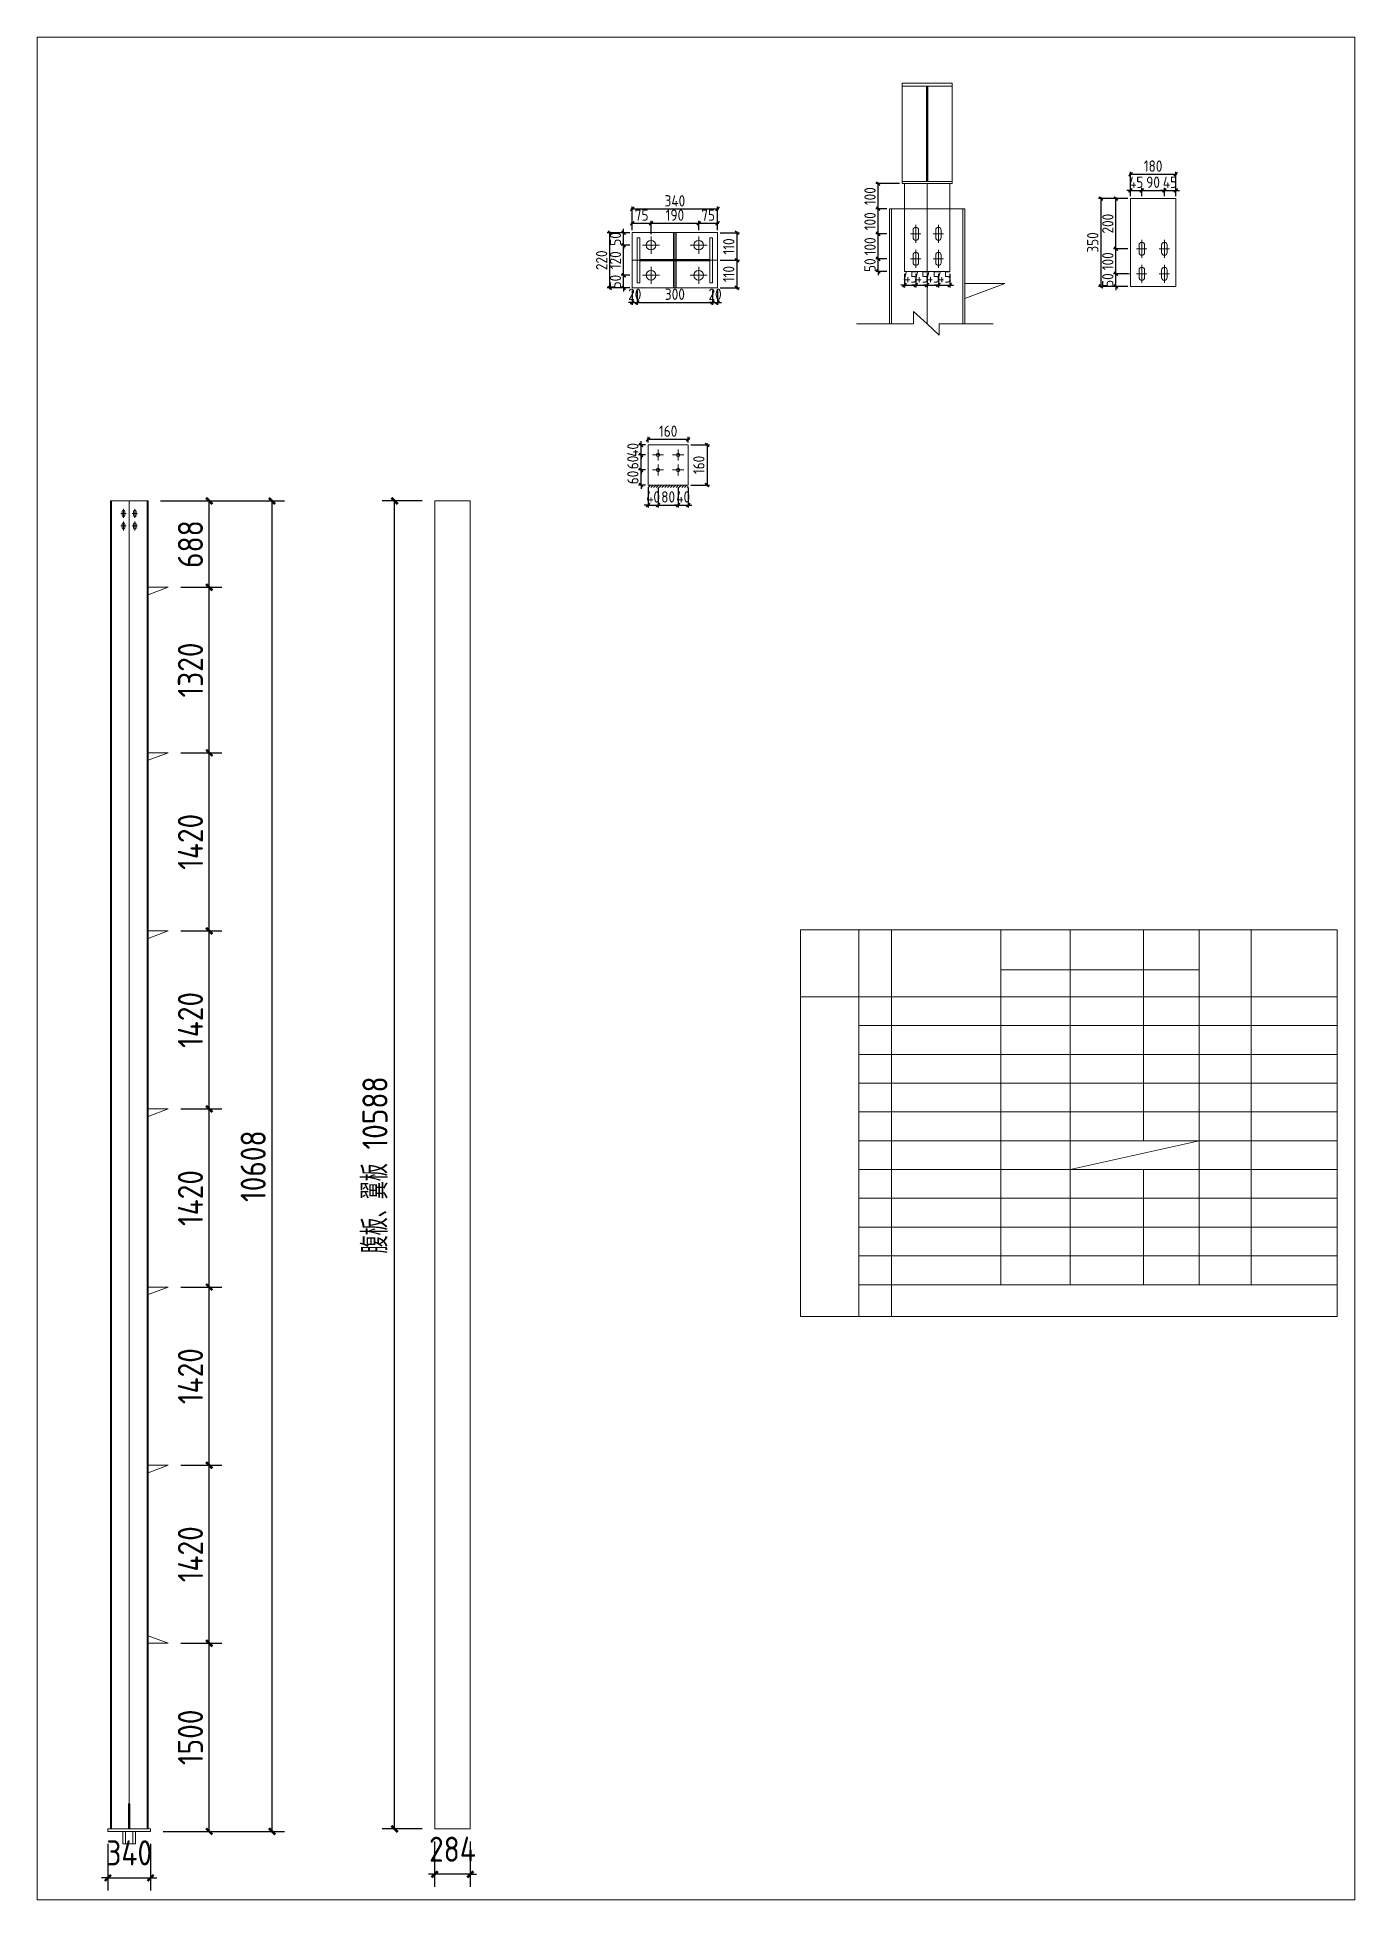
# Model space of a CAD drawing. Extents: x 485428 to 797698, y 56414 to 211814.
# Drawn here: x 693538 to 704038, y 110564 to 125414 of the extents above; entities that cross this region are included whole.
import ezdxf

# ---------------------------------------------------------------- set-up
doc = ezdxf.new("R2010")
doc.units = 0
doc.header["$LTSCALE"] = 1000
doc.header["$MEASUREMENT"] = 0
doc.layers.add('钢架', color=7, linetype='Continuous', lineweight=25)
doc.styles.get("Standard").update_dxf_attribs({"font": 'gbenor.shx', "bigfont": 'gbcbig.shx'})
doc.dimstyles.get("Standard").update_dxf_attribs({"dimscale": 100, "dimtxt": 2, "dimasz": 0.4, "dimexe": 0.5, "dimexo": 1, "dimgap": 0.5, "dimtad": 1, "dimdec": 0, "dimzin": 0, "dimdsep": 46, "dimtxsty": 'Standard', "dimblk": 'ARCHTICK', "dimcen": 0.09, "dimadec": 0, "dimazin": 0, "dimtfac": 1, "dimtdec": 0, "dimtix": 1, "dimtmove": 2, "dimatfit": 3, "dimfxl": 1, "dimtolj": 1, "dimtzin": 0, "dimarcsym": 0})

msp = doc.modelspace()

# ---------------------------------------------------------------- blocks, each defined once
blk = doc.blocks.new('_ArchTick')
at = {"color": 0, "linetype": 'ByBlock', "const_width": 0.4}
blk.add_lwpolyline([(-0.5, -0.5), (0.5, 0.5)], dxfattribs=at)
blk = doc.blocks.new('*D1094')
at = {"color": 3, "lineweight": -2}
for p, q in [((694681, 112609), (695009, 112609)), ((694909, 111109), (694909, 112609)), ((694541, 111109), (695009, 111109))]:
    blk.add_line(p, q, dxfattribs=at)
at = {"layer": 'Defpoints', "color": 0}
for p in [(694581, 112609), (694909, 112609), (694441, 111109)]:
    blk.add_point(p, dxfattribs=at)
at = {"color": 3, "lineweight": -2, "xscale": 50, "yscale": 50, "zscale": 50}
for p, rotation in [((694909, 112609), 90), ((694909, 111109), 270)]:
    blk.add_blockref('_ArchTick', p, dxfattribs=dict(at, rotation=rotation))
at = {"color": 0, "lineweight": 15, "insert": (694759, 111859), "char_height": 200, "attachment_point": 5, "rotation": 90}
blk.add_mtext('\\A1;1500', dxfattribs=at)
blk = doc.blocks.new('*D1095')
at = {"color": 3, "lineweight": -2}
for p, q in [((694681, 114029), (695009, 114029)), ((694909, 112609), (694909, 114029)), ((694681, 112609), (695009, 112609))]:
    blk.add_line(p, q, dxfattribs=at)
at = {"layer": 'Defpoints', "color": 0}
for p in [(694581, 114029), (694909, 114029), (694581, 112609)]:
    blk.add_point(p, dxfattribs=at)
at = {"color": 3, "lineweight": -2, "xscale": 50, "yscale": 50, "zscale": 50}
for p, rotation in [((694909, 114029), 90), ((694909, 112609), 270)]:
    blk.add_blockref('_ArchTick', p, dxfattribs=dict(at, rotation=rotation))
at = {"color": 0, "lineweight": 15, "insert": (694759, 113319), "char_height": 200, "attachment_point": 5, "rotation": 90}
blk.add_mtext('\\A1;1420', dxfattribs=at)
blk = doc.blocks.new('*D1096')
at = {"color": 3, "lineweight": -2}
for p, q in [((694681, 115449), (695009, 115449)), ((694909, 114029), (694909, 115449)), ((694681, 114029), (695009, 114029))]:
    blk.add_line(p, q, dxfattribs=at)
at = {"layer": 'Defpoints', "color": 0}
for p in [(694581, 115449), (694909, 115449), (694581, 114029)]:
    blk.add_point(p, dxfattribs=at)
at = {"color": 3, "lineweight": -2, "xscale": 50, "yscale": 50, "zscale": 50}
for p, rotation in [((694909, 115449), 90), ((694909, 114029), 270)]:
    blk.add_blockref('_ArchTick', p, dxfattribs=dict(at, rotation=rotation))
at = {"color": 0, "lineweight": 15, "insert": (694759, 114739), "char_height": 200, "attachment_point": 5, "rotation": 90}
blk.add_mtext('\\A1;1420', dxfattribs=at)
blk = doc.blocks.new('*D1097')
at = {"color": 3, "lineweight": -2}
for p, q in [((694681, 116869), (695009, 116869)), ((694909, 115449), (694909, 116869)), ((694681, 115449), (695009, 115449))]:
    blk.add_line(p, q, dxfattribs=at)
at = {"layer": 'Defpoints', "color": 0}
for p in [(694581, 116869), (694909, 116869), (694581, 115449)]:
    blk.add_point(p, dxfattribs=at)
at = {"color": 3, "lineweight": -2, "xscale": 50, "yscale": 50, "zscale": 50}
for p, rotation in [((694909, 116869), 90), ((694909, 115449), 270)]:
    blk.add_blockref('_ArchTick', p, dxfattribs=dict(at, rotation=rotation))
at = {"color": 0, "lineweight": 15, "insert": (694759, 116159), "char_height": 200, "attachment_point": 5, "rotation": 90}
blk.add_mtext('\\A1;1420', dxfattribs=at)
blk = doc.blocks.new('*D1098')
at = {"color": 3, "lineweight": -2}
for p, q in [((694681, 118289), (695009, 118289)), ((694909, 116869), (694909, 118289)), ((694681, 116869), (695009, 116869))]:
    blk.add_line(p, q, dxfattribs=at)
at = {"layer": 'Defpoints', "color": 0}
for p in [(694581, 118289), (694909, 118289), (694581, 116869)]:
    blk.add_point(p, dxfattribs=at)
at = {"color": 3, "lineweight": -2, "xscale": 50, "yscale": 50, "zscale": 50}
for p, rotation in [((694909, 118289), 90), ((694909, 116869), 270)]:
    blk.add_blockref('_ArchTick', p, dxfattribs=dict(at, rotation=rotation))
at = {"color": 0, "lineweight": 15, "insert": (694759, 117579), "char_height": 200, "attachment_point": 5, "rotation": 90}
blk.add_mtext('\\A1;1420', dxfattribs=at)
blk = doc.blocks.new('*D1099')
at = {"color": 3, "lineweight": -2}
for p, q in [((694681, 119709), (695009, 119709)), ((694909, 118289), (694909, 119709)), ((694681, 118289), (695009, 118289))]:
    blk.add_line(p, q, dxfattribs=at)
at = {"layer": 'Defpoints', "color": 0}
for p in [(694581, 119709), (694909, 119709), (694581, 118289)]:
    blk.add_point(p, dxfattribs=at)
at = {"color": 3, "lineweight": -2, "xscale": 50, "yscale": 50, "zscale": 50}
for p, rotation in [((694909, 119709), 90), ((694909, 118289), 270)]:
    blk.add_blockref('_ArchTick', p, dxfattribs=dict(at, rotation=rotation))
at = {"color": 0, "lineweight": 15, "insert": (694759, 118999), "char_height": 200, "attachment_point": 5, "rotation": 90}
blk.add_mtext('\\A1;1420', dxfattribs=at)
blk = doc.blocks.new('*D1100')
at = {"color": 3, "lineweight": -2}
for p, q in [((694681, 121029), (695009, 121029)), ((694909, 119709), (694909, 121029)), ((694681, 119709), (695009, 119709))]:
    blk.add_line(p, q, dxfattribs=at)
at = {"layer": 'Defpoints', "color": 0}
for p in [(694581, 121029), (694909, 121029), (694581, 119709)]:
    blk.add_point(p, dxfattribs=at)
at = {"color": 3, "lineweight": -2, "xscale": 50, "yscale": 50, "zscale": 50}
for p, rotation in [((694909, 121029), 90), ((694909, 119709), 270)]:
    blk.add_blockref('_ArchTick', p, dxfattribs=dict(at, rotation=rotation))
at = {"color": 0, "lineweight": 15, "insert": (694759, 120369), "char_height": 200, "attachment_point": 5, "rotation": 90}
blk.add_mtext('\\A1;1320', dxfattribs=at)
blk = doc.blocks.new('*D1080')
at = {"color": 3, "lineweight": -2}
for p, q in [((694521, 121717), (695509, 121717)), ((695409, 111109), (695409, 121717)), ((694541, 111109), (695509, 111109))]:
    blk.add_line(p, q, dxfattribs=at)
at = {"layer": 'Defpoints', "color": 0}
for p in [(694421, 121717), (695409, 121717), (694441, 111109)]:
    blk.add_point(p, dxfattribs=at)
at = {"color": 3, "lineweight": -2, "xscale": 50, "yscale": 50, "zscale": 50}
for p, rotation in [((695409, 121717), 90), ((695409, 111109), 270)]:
    blk.add_blockref('_ArchTick', p, dxfattribs=dict(at, rotation=rotation))
at = {"color": 0, "lineweight": 15, "insert": (695259, 116413), "char_height": 200, "attachment_point": 5, "rotation": 90}
blk.add_mtext('\\A1;10608', dxfattribs=at)
blk = doc.blocks.new('*D1101')
at = {"color": 3, "lineweight": -2}
for p, q in [((696605, 121717), (696286, 121717)), ((696386, 111129), (696386, 121717)), ((696605, 111129), (696286, 111129))]:
    blk.add_line(p, q, dxfattribs=at)
at = {"layer": 'Defpoints', "color": 0}
for p in [(696386, 121717), (696705, 121717), (696705, 111129)]:
    blk.add_point(p, dxfattribs=at)
at = {"color": 3, "lineweight": -2, "xscale": 50, "yscale": 50, "zscale": 50}
for p, rotation in [((696386, 121717), 90), ((696386, 111129), 270)]:
    blk.add_blockref('_ArchTick', p, dxfattribs=dict(at, rotation=rotation))
at = {"color": 0, "lineweight": 15, "insert": (696230, 116423), "char_height": 200, "attachment_point": 5, "rotation": 90}
blk.add_mtext('\\A1;腹板、翼板 10588', dxfattribs=at)
blk = doc.blocks.new('*D1102')
at = {"color": 3, "lineweight": -2}
for p, q in [((694101, 111009), (694101, 110638)), ((694441, 111009), (694441, 110638)), ((694101, 110738), (694051, 110738)), ((694101, 110738), (694441, 110738)), ((694441, 110738), (694491, 110738))]:
    blk.add_line(p, q, dxfattribs=at)
at = {"layer": 'Defpoints', "color": 0}
for p in [(694101, 111109), (694441, 111109), (694441, 110738)]:
    blk.add_point(p, dxfattribs=at)
at = {"color": 3, "lineweight": -2, "xscale": 50, "yscale": 50, "zscale": 50}
blk.add_blockref('_ArchTick', (694101, 110738), dxfattribs=at)
at = {"color": 3, "lineweight": -2, "xscale": 50, "yscale": 50, "zscale": 50, "rotation": 180}
blk.add_blockref('_ArchTick', (694441, 110738), dxfattribs=at)
at = {"color": 0, "lineweight": 15, "insert": (694271, 110938), "char_height": 200, "attachment_point": 5}
blk.add_mtext('\\A1;340', dxfattribs=at)
blk = doc.blocks.new('*D1103')
at = {"color": 3, "lineweight": -2}
for p, q in [((696705, 111029), (696705, 110667)), ((696989, 111029), (696989, 110667)), ((696705, 110767), (696655, 110767)), ((696989, 110767), (696705, 110767)), ((696989, 110767), (697039, 110767))]:
    blk.add_line(p, q, dxfattribs=at)
at = {"layer": 'Defpoints', "color": 0}
for p in [(696705, 111129), (696989, 111129), (696705, 110767)]:
    blk.add_point(p, dxfattribs=at)
at = {"color": 3, "lineweight": -2, "xscale": 50, "yscale": 50, "zscale": 50}
for p, rotation in [((696705, 110767), 5.903109488796288e-12), ((696989, 110767), 180.0000000000059)]:
    blk.add_blockref('_ArchTick', p, dxfattribs=dict(at, rotation=rotation))
at = {"color": 0, "lineweight": 15, "insert": (696847, 110967), "char_height": 200, "attachment_point": 5}
blk.add_mtext('\\A1;284', dxfattribs=at)
blk = doc.blocks.new('*D1104')
at = {"color": 3, "lineweight": -2}
for p, q in [((698260, 123516), (698191, 123516)), ((698260, 123416), (698191, 123416)), ((698211, 123516), (698211, 123546)), ((698211, 123416), (698211, 123516)), ((698211, 123416), (698211, 123386))]:
    blk.add_line(p, q, dxfattribs=at)
at = {"layer": 'Defpoints', "color": 0}
for p in [(698211, 123516), (698280, 123516), (698280, 123416)]:
    blk.add_point(p, dxfattribs=at)
at = {"color": 3, "lineweight": -2, "xscale": 30, "yscale": 30, "zscale": 30}
for p, rotation in [((698211, 123516), 270), ((698211, 123416), 90)]:
    blk.add_blockref('_ArchTick', p, dxfattribs=dict(at, rotation=rotation))
at = {"color": 0, "lineweight": 15, "insert": (698146, 123466), "char_height": 90, "attachment_point": 5, "rotation": 90}
blk.add_mtext('\\A1;50', dxfattribs=at)
blk = doc.blocks.new('*D1081')
at = {"color": 3, "lineweight": -2}
for p, q in [((698260, 123756), (698191, 123756)), ((698211, 123506), (698211, 123766)), ((698260, 123516), (698191, 123516))]:
    blk.add_line(p, q, dxfattribs=at)
at = {"layer": 'Defpoints', "color": 0}
for p in [(698211, 123756), (698280, 123756), (698280, 123516)]:
    blk.add_point(p, dxfattribs=at)
at = {"color": 3, "lineweight": -2, "xscale": 30, "yscale": 30, "zscale": 30}
for p, rotation in [((698211, 123756), 90), ((698211, 123516), 270)]:
    blk.add_blockref('_ArchTick', p, dxfattribs=dict(at, rotation=rotation))
at = {"color": 0, "lineweight": 15, "insert": (698146, 123636), "char_height": 90, "attachment_point": 5, "rotation": 90}
blk.add_mtext('\\A1;120', dxfattribs=at)
blk = doc.blocks.new('*D1105')
at = {"color": 3, "lineweight": -2}
for p, q in [((698260, 123856), (698191, 123856)), ((698211, 123856), (698211, 123886)), ((698211, 123756), (698211, 123856)), ((698260, 123756), (698191, 123756)), ((698211, 123756), (698211, 123726))]:
    blk.add_line(p, q, dxfattribs=at)
at = {"layer": 'Defpoints', "color": 0}
for p in [(698211, 123856), (698280, 123856), (698280, 123756)]:
    blk.add_point(p, dxfattribs=at)
at = {"color": 3, "lineweight": -2, "xscale": 30, "yscale": 30, "zscale": 30}
for p, rotation in [((698211, 123856), 270), ((698211, 123756), 90)]:
    blk.add_blockref('_ArchTick', p, dxfattribs=dict(at, rotation=rotation))
at = {"color": 0, "lineweight": 15, "insert": (698146, 123806), "char_height": 90, "attachment_point": 5, "rotation": 90}
blk.add_mtext('\\A1;50', dxfattribs=at)
blk = doc.blocks.new('*D1106')
at = {"color": 3, "lineweight": -2}
for p, q in [((698270, 123931), (698440, 123931)), ((698280, 123876), (698280, 123951)), ((698430, 123844), (698430, 123951))]:
    blk.add_line(p, q, dxfattribs=at)
at = {"layer": 'Defpoints', "color": 0}
for p in [(698280, 123856), (698430, 123931), (698430, 123824)]:
    blk.add_point(p, dxfattribs=at)
at = {"color": 3, "lineweight": -2, "xscale": 30, "yscale": 30, "zscale": 30, "rotation": 180}
blk.add_blockref('_ArchTick', (698280, 123931), dxfattribs=at)
at = {"color": 3, "lineweight": -2, "xscale": 30, "yscale": 30, "zscale": 30}
blk.add_blockref('_ArchTick', (698430, 123931), dxfattribs=at)
at = {"color": 0, "lineweight": 15, "insert": (698355, 123996), "char_height": 90, "attachment_point": 5}
blk.add_mtext('\\A1;75', dxfattribs=at)
blk = doc.blocks.new('*D1107')
at = {"color": 3, "lineweight": -2}
for p, q in [((698420, 123931), (698820, 123931)), ((698430, 123844), (698430, 123951)), ((698810, 123876), (698810, 123951))]:
    blk.add_line(p, q, dxfattribs=at)
at = {"layer": 'Defpoints', "color": 0}
for p in [(698810, 123931), (698810, 123856), (698430, 123824)]:
    blk.add_point(p, dxfattribs=at)
at = {"color": 3, "lineweight": -2, "xscale": 30, "yscale": 30, "zscale": 30, "rotation": 180}
blk.add_blockref('_ArchTick', (698430, 123931), dxfattribs=at)
at = {"color": 3, "lineweight": -2, "xscale": 30, "yscale": 30, "zscale": 30}
blk.add_blockref('_ArchTick', (698810, 123931), dxfattribs=at)
at = {"color": 0, "lineweight": 15, "insert": (698620, 123996), "char_height": 90, "attachment_point": 5}
blk.add_mtext('\\A1;190', dxfattribs=at)
blk = doc.blocks.new('*D1108')
at = {"color": 3, "lineweight": -2}
for p, q in [((698800, 123931), (698970, 123931)), ((698810, 123876), (698810, 123951)), ((698960, 123876), (698960, 123951))]:
    blk.add_line(p, q, dxfattribs=at)
at = {"layer": 'Defpoints', "color": 0}
for p in [(698810, 123856), (698960, 123931), (698960, 123856)]:
    blk.add_point(p, dxfattribs=at)
at = {"color": 3, "lineweight": -2, "xscale": 30, "yscale": 30, "zscale": 30, "rotation": 180}
blk.add_blockref('_ArchTick', (698810, 123931), dxfattribs=at)
at = {"color": 3, "lineweight": -2, "xscale": 30, "yscale": 30, "zscale": 30}
blk.add_blockref('_ArchTick', (698960, 123931), dxfattribs=at)
at = {"color": 0, "lineweight": 15, "insert": (698885, 123996), "char_height": 90, "attachment_point": 5}
blk.add_mtext('\\A1;75', dxfattribs=at)
blk = doc.blocks.new('*D1109')
at = {"color": 3, "lineweight": -2}
for p, q in [((698260, 123856), (698081, 123856)), ((698101, 123406), (698101, 123866)), ((698260, 123416), (698081, 123416))]:
    blk.add_line(p, q, dxfattribs=at)
at = {"layer": 'Defpoints', "color": 0}
for p in [(698101, 123856), (698280, 123856), (698280, 123416)]:
    blk.add_point(p, dxfattribs=at)
at = {"color": 3, "lineweight": -2, "xscale": 30, "yscale": 30, "zscale": 30}
for p, rotation in [((698101, 123856), 90), ((698101, 123416), 270)]:
    blk.add_blockref('_ArchTick', p, dxfattribs=dict(at, rotation=rotation))
at = {"color": 0, "lineweight": 15, "insert": (698036, 123636), "char_height": 90, "attachment_point": 5, "rotation": 90}
blk.add_mtext('\\A1;220', dxfattribs=at)
blk = doc.blocks.new('*D1110')
at = {"color": 3, "lineweight": -2}
for p, q in [((698270, 124045), (698970, 124045)), ((698280, 123876), (698280, 124065)), ((698960, 123876), (698960, 124065))]:
    blk.add_line(p, q, dxfattribs=at)
at = {"layer": 'Defpoints', "color": 0}
for p in [(698960, 124045), (698280, 123856), (698960, 123856)]:
    blk.add_point(p, dxfattribs=at)
at = {"color": 3, "lineweight": -2, "xscale": 30, "yscale": 30, "zscale": 30, "rotation": 180}
blk.add_blockref('_ArchTick', (698280, 124045), dxfattribs=at)
at = {"color": 3, "lineweight": -2, "xscale": 30, "yscale": 30, "zscale": 30}
blk.add_blockref('_ArchTick', (698960, 124045), dxfattribs=at)
at = {"color": 0, "lineweight": 15, "insert": (698620, 124110), "char_height": 90, "attachment_point": 5}
blk.add_mtext('\\A1;340', dxfattribs=at)
blk = doc.blocks.new('*D1082')
at = {"color": 3, "lineweight": -2}
for p, q in [((698280, 123300), (698250, 123300)), ((698280, 123396), (698280, 123280)), ((698280, 123300), (698320, 123300)), ((698320, 123396), (698320, 123280)), ((698320, 123300), (698350, 123300))]:
    blk.add_line(p, q, dxfattribs=at)
at = {"layer": 'Defpoints', "color": 0}
for p in [(698280, 123416), (698320, 123416), (698320, 123300)]:
    blk.add_point(p, dxfattribs=at)
at = {"color": 3, "lineweight": -2, "xscale": 30, "yscale": 30, "zscale": 30}
blk.add_blockref('_ArchTick', (698280, 123300), dxfattribs=at)
at = {"color": 3, "lineweight": -2, "xscale": 30, "yscale": 30, "zscale": 30, "rotation": 180}
blk.add_blockref('_ArchTick', (698320, 123300), dxfattribs=at)
at = {"color": 0, "lineweight": 15, "insert": (698300, 123365), "char_height": 90, "attachment_point": 5}
blk.add_mtext('\\A1;20', dxfattribs=at)
blk = doc.blocks.new('*D1083')
at = {"color": 3, "lineweight": -2}
for p, q in [((698310, 123300), (698930, 123300)), ((698320, 123396), (698320, 123280)), ((698920, 123396), (698920, 123280))]:
    blk.add_line(p, q, dxfattribs=at)
at = {"layer": 'Defpoints', "color": 0}
for p in [(698320, 123416), (698920, 123416), (698920, 123300)]:
    blk.add_point(p, dxfattribs=at)
at = {"color": 3, "lineweight": -2, "xscale": 30, "yscale": 30, "zscale": 30, "rotation": 180}
blk.add_blockref('_ArchTick', (698320, 123300), dxfattribs=at)
at = {"color": 3, "lineweight": -2, "xscale": 30, "yscale": 30, "zscale": 30}
blk.add_blockref('_ArchTick', (698920, 123300), dxfattribs=at)
at = {"color": 0, "lineweight": 15, "insert": (698620, 123365), "char_height": 90, "attachment_point": 5}
blk.add_mtext('\\A1;300', dxfattribs=at)
blk = doc.blocks.new('*D1111')
at = {"color": 3, "lineweight": -2}
for p, q in [((698920, 123300), (698890, 123300)), ((698920, 123396), (698920, 123280)), ((698920, 123300), (698960, 123300)), ((698960, 123396), (698960, 123280)), ((698960, 123300), (698990, 123300))]:
    blk.add_line(p, q, dxfattribs=at)
at = {"layer": 'Defpoints', "color": 0}
for p in [(698920, 123416), (698960, 123416), (698960, 123300)]:
    blk.add_point(p, dxfattribs=at)
at = {"color": 3, "lineweight": -2, "xscale": 30, "yscale": 30, "zscale": 30}
blk.add_blockref('_ArchTick', (698920, 123300), dxfattribs=at)
at = {"color": 3, "lineweight": -2, "xscale": 30, "yscale": 30, "zscale": 30, "rotation": 180}
blk.add_blockref('_ArchTick', (698960, 123300), dxfattribs=at)
at = {"color": 0, "lineweight": 15, "insert": (698940, 123365), "char_height": 90, "attachment_point": 5}
blk.add_mtext('\\A1;20', dxfattribs=at)
blk = doc.blocks.new('*D1112')
at = {"color": 3, "lineweight": -2}
for p, q in [((698980, 123856), (699134, 123856)), ((699114, 123866), (699114, 123626)), ((698980, 123636), (699134, 123636))]:
    blk.add_line(p, q, dxfattribs=at)
at = {"layer": 'Defpoints', "color": 0}
for p in [(698960, 123856), (698960, 123636), (699114, 123636)]:
    blk.add_point(p, dxfattribs=at)
at = {"color": 3, "lineweight": -2, "xscale": 30, "yscale": 30, "zscale": 30}
for p, rotation in [((699114, 123856), 90), ((699114, 123636), 270)]:
    blk.add_blockref('_ArchTick', p, dxfattribs=dict(at, rotation=rotation))
at = {"color": 0, "lineweight": 15, "insert": (699049, 123746), "char_height": 90, "attachment_point": 5, "rotation": 90}
blk.add_mtext('\\A1;110', dxfattribs=at)
blk = doc.blocks.new('*D1113')
at = {"color": 3, "lineweight": -2}
for p, q in [((698980, 123636), (699134, 123636)), ((699114, 123646), (699114, 123406)), ((698980, 123416), (699134, 123416))]:
    blk.add_line(p, q, dxfattribs=at)
at = {"layer": 'Defpoints', "color": 0}
for p in [(698960, 123636), (698960, 123416), (699114, 123416)]:
    blk.add_point(p, dxfattribs=at)
at = {"color": 3, "lineweight": -2, "xscale": 30, "yscale": 30, "zscale": 30}
for p, rotation in [((699114, 123636), 90), ((699114, 123416), 270)]:
    blk.add_blockref('_ArchTick', p, dxfattribs=dict(at, rotation=rotation))
at = {"color": 0, "lineweight": 15, "insert": (699049, 123526), "char_height": 90, "attachment_point": 5, "rotation": 90}
blk.add_mtext('\\A1;110', dxfattribs=at)
blk = doc.blocks.new('*D1114')
at = {"color": 3, "lineweight": -2}
for p, q in [((698406, 121824), (698406, 121664)), ((698486, 121824), (698486, 121664)), ((698406, 121684), (698376, 121684)), ((698406, 121684), (698486, 121684)), ((698486, 121684), (698516, 121684))]:
    blk.add_line(p, q, dxfattribs=at)
at = {"layer": 'Defpoints', "color": 0}
for p in [(698406, 121844), (698486, 121844), (698486, 121684)]:
    blk.add_point(p, dxfattribs=at)
at = {"color": 3, "lineweight": -2, "xscale": 30, "yscale": 30, "zscale": 30}
blk.add_blockref('_ArchTick', (698406, 121684), dxfattribs=at)
at = {"color": 3, "lineweight": -2, "xscale": 30, "yscale": 30, "zscale": 30, "rotation": 180}
blk.add_blockref('_ArchTick', (698486, 121684), dxfattribs=at)
at = {"color": 0, "lineweight": 15, "insert": (698446, 121749), "char_height": 90, "attachment_point": 5}
blk.add_mtext('\\A1;40', dxfattribs=at)
blk = doc.blocks.new('*D1084')
at = {"color": 3, "lineweight": -2}
for p, q in [((698486, 121824), (698486, 121664)), ((698646, 121824), (698646, 121664)), ((698476, 121684), (698656, 121684))]:
    blk.add_line(p, q, dxfattribs=at)
at = {"layer": 'Defpoints', "color": 0}
for p in [(698486, 121844), (698646, 121844), (698646, 121684)]:
    blk.add_point(p, dxfattribs=at)
at = {"color": 3, "lineweight": -2, "xscale": 30, "yscale": 30, "zscale": 30, "rotation": 180}
blk.add_blockref('_ArchTick', (698486, 121684), dxfattribs=at)
at = {"color": 3, "lineweight": -2, "xscale": 30, "yscale": 30, "zscale": 30}
blk.add_blockref('_ArchTick', (698646, 121684), dxfattribs=at)
at = {"color": 0, "lineweight": 15, "insert": (698566, 121749), "char_height": 90, "attachment_point": 5}
blk.add_mtext('\\A1;80', dxfattribs=at)
blk = doc.blocks.new('*D1085')
at = {"color": 3, "lineweight": -2}
for p, q in [((698646, 121824), (698646, 121664)), ((698726, 121824), (698726, 121664)), ((698646, 121684), (698616, 121684)), ((698646, 121684), (698726, 121684)), ((698726, 121684), (698756, 121684))]:
    blk.add_line(p, q, dxfattribs=at)
at = {"layer": 'Defpoints', "color": 0}
for p in [(698646, 121844), (698726, 121844), (698726, 121684)]:
    blk.add_point(p, dxfattribs=at)
at = {"color": 3, "lineweight": -2, "xscale": 30, "yscale": 30, "zscale": 30}
blk.add_blockref('_ArchTick', (698646, 121684), dxfattribs=at)
at = {"color": 3, "lineweight": -2, "xscale": 30, "yscale": 30, "zscale": 30, "rotation": 180}
blk.add_blockref('_ArchTick', (698726, 121684), dxfattribs=at)
at = {"color": 0, "lineweight": 15, "insert": (698686, 121749), "char_height": 90, "attachment_point": 5}
blk.add_mtext('\\A1;40', dxfattribs=at)
blk = doc.blocks.new('*D1086')
at = {"color": 3, "lineweight": -2}
for p, q in [((698386, 121964), (698330, 121964)), ((698350, 121964), (698350, 121994)), ((698350, 121844), (698350, 121964)), ((698386, 121844), (698330, 121844)), ((698350, 121844), (698350, 121814))]:
    blk.add_line(p, q, dxfattribs=at)
at = {"layer": 'Defpoints', "color": 0}
for p in [(698350, 121964), (698406, 121964), (698406, 121844)]:
    blk.add_point(p, dxfattribs=at)
at = {"color": 3, "lineweight": -2, "xscale": 30, "yscale": 30, "zscale": 30}
for p, rotation in [((698350, 121964), 270), ((698350, 121844), 90)]:
    blk.add_blockref('_ArchTick', p, dxfattribs=dict(at, rotation=rotation))
at = {"color": 0, "lineweight": 15, "insert": (698285, 121904), "char_height": 90, "attachment_point": 5, "rotation": 90}
blk.add_mtext('\\A1;60', dxfattribs=at)
blk = doc.blocks.new('*D1087')
at = {"color": 3, "lineweight": -2}
for p, q in [((698386, 122084), (698330, 122084)), ((698350, 122084), (698350, 122114)), ((698350, 121964), (698350, 122084)), ((698386, 121964), (698330, 121964)), ((698350, 121964), (698350, 121934))]:
    blk.add_line(p, q, dxfattribs=at)
at = {"layer": 'Defpoints', "color": 0}
for p in [(698350, 122084), (698406, 122084), (698406, 121964)]:
    blk.add_point(p, dxfattribs=at)
at = {"color": 3, "lineweight": -2, "xscale": 30, "yscale": 30, "zscale": 30}
for p, rotation in [((698350, 122084), 270), ((698350, 121964), 90)]:
    blk.add_blockref('_ArchTick', p, dxfattribs=dict(at, rotation=rotation))
at = {"color": 0, "lineweight": 15, "insert": (698285, 122024), "char_height": 90, "attachment_point": 5, "rotation": 90}
blk.add_mtext('\\A1;60', dxfattribs=at)
blk = doc.blocks.new('*D1115')
at = {"color": 3, "lineweight": -2}
for p, q in [((698386, 122164), (698330, 122164)), ((698386, 122084), (698330, 122084)), ((698350, 122164), (698350, 122194)), ((698350, 122084), (698350, 122164)), ((698350, 122084), (698350, 122054))]:
    blk.add_line(p, q, dxfattribs=at)
at = {"layer": 'Defpoints', "color": 0}
for p in [(698350, 122164), (698406, 122164), (698406, 122084)]:
    blk.add_point(p, dxfattribs=at)
at = {"color": 3, "lineweight": -2, "xscale": 30, "yscale": 30, "zscale": 30}
for p, rotation in [((698350, 122164), 270), ((698350, 122084), 90)]:
    blk.add_blockref('_ArchTick', p, dxfattribs=dict(at, rotation=rotation))
at = {"color": 0, "lineweight": 15, "insert": (698285, 122124), "char_height": 90, "attachment_point": 5, "rotation": 90}
blk.add_mtext('\\A1;40', dxfattribs=at)
blk = doc.blocks.new('*D1116')
at = {"color": 3, "lineweight": -2}
for p, q in [((698406, 122184), (698406, 122228)), ((698726, 122184), (698726, 122228)), ((698736, 122208), (698396, 122208))]:
    blk.add_line(p, q, dxfattribs=at)
at = {"layer": 'Defpoints', "color": 0}
for p in [(698406, 122208), (698406, 122164), (698726, 122164)]:
    blk.add_point(p, dxfattribs=at)
at = {"color": 3, "lineweight": -2, "xscale": 30, "yscale": 30, "zscale": 30, "rotation": 180}
blk.add_blockref('_ArchTick', (698406, 122208), dxfattribs=at)
at = {"color": 3, "lineweight": -2, "xscale": 30, "yscale": 30, "zscale": 30}
blk.add_blockref('_ArchTick', (698726, 122208), dxfattribs=at)
at = {"color": 0, "lineweight": 15, "insert": (698566, 122273), "char_height": 90, "attachment_point": 5}
blk.add_mtext('\\A1;160', dxfattribs=at)
blk = doc.blocks.new('*D1088')
at = {"color": 3, "lineweight": -2}
for p, q in [((698746, 122164), (698896, 122164)), ((698876, 122174), (698876, 121834)), ((698746, 121844), (698896, 121844))]:
    blk.add_line(p, q, dxfattribs=at)
at = {"layer": 'Defpoints', "color": 0}
for p in [(698726, 122164), (698726, 121844), (698876, 121844)]:
    blk.add_point(p, dxfattribs=at)
at = {"color": 3, "lineweight": -2, "xscale": 30, "yscale": 30, "zscale": 30}
for p, rotation in [((698876, 122164), 90), ((698876, 121844), 270)]:
    blk.add_blockref('_ArchTick', p, dxfattribs=dict(at, rotation=rotation))
at = {"color": 0, "lineweight": 15, "insert": (698811, 122004), "char_height": 90, "attachment_point": 5, "rotation": 90}
blk.add_mtext('\\A1;160', dxfattribs=at)
blk = doc.blocks.new('*D1089')
at = {"color": 3, "lineweight": -2}
for p, q in [((700310, 123647), (700220, 123647)), ((700240, 123647), (700240, 123677)), ((700240, 123547), (700240, 123647)), ((700310, 123547), (700220, 123547)), ((700240, 123547), (700240, 123517))]:
    blk.add_line(p, q, dxfattribs=at)
at = {"layer": 'Defpoints', "color": 0}
for p in [(700240, 123647), (700330, 123647), (700330, 123547)]:
    blk.add_point(p, dxfattribs=at)
at = {"color": 3, "lineweight": -2, "xscale": 30, "yscale": 30, "zscale": 30}
for p, rotation in [((700240, 123647), 270), ((700240, 123547), 90)]:
    blk.add_blockref('_ArchTick', p, dxfattribs=dict(at, rotation=rotation))
at = {"color": 0, "lineweight": 15, "insert": (700175, 123597), "char_height": 90, "attachment_point": 5, "rotation": 90}
blk.add_mtext('\\A1;50', dxfattribs=at)
blk = doc.blocks.new('*D1090')
at = {"color": 3, "lineweight": -2}
for p, q in [((700240, 123637), (700240, 123857)), ((700310, 123847), (700220, 123847)), ((700310, 123647), (700220, 123647))]:
    blk.add_line(p, q, dxfattribs=at)
at = {"layer": 'Defpoints', "color": 0}
for p in [(700240, 123847), (700330, 123847), (700330, 123647)]:
    blk.add_point(p, dxfattribs=at)
at = {"color": 3, "lineweight": -2, "xscale": 30, "yscale": 30, "zscale": 30}
for p, rotation in [((700240, 123847), 90), ((700240, 123647), 270)]:
    blk.add_blockref('_ArchTick', p, dxfattribs=dict(at, rotation=rotation))
at = {"color": 0, "lineweight": 15, "insert": (700175, 123747), "char_height": 90, "attachment_point": 5, "rotation": 90}
blk.add_mtext('\\A1;100', dxfattribs=at)
blk = doc.blocks.new('*D1117')
at = {"color": 3, "lineweight": -2}
for p, q in [((700310, 124047), (700220, 124047)), ((700240, 123837), (700240, 124057)), ((700310, 123847), (700220, 123847))]:
    blk.add_line(p, q, dxfattribs=at)
at = {"layer": 'Defpoints', "color": 0}
for p in [(700240, 124047), (700330, 124047), (700330, 123847)]:
    blk.add_point(p, dxfattribs=at)
at = {"color": 3, "lineweight": -2, "xscale": 30, "yscale": 30, "zscale": 30}
for p, rotation in [((700240, 124047), 90), ((700240, 123847), 270)]:
    blk.add_blockref('_ArchTick', p, dxfattribs=dict(at, rotation=rotation))
at = {"color": 0, "lineweight": 15, "insert": (700175, 123947), "char_height": 90, "attachment_point": 5, "rotation": 90}
blk.add_mtext('\\A1;100', dxfattribs=at)
blk = doc.blocks.new('*D1118')
at = {"color": 3, "lineweight": -2}
for p, q in [((700410, 124247), (700220, 124247)), ((700240, 124037), (700240, 124257)), ((700310, 124047), (700220, 124047))]:
    blk.add_line(p, q, dxfattribs=at)
at = {"layer": 'Defpoints', "color": 0}
for p in [(700240, 124247), (700430, 124247), (700330, 124047)]:
    blk.add_point(p, dxfattribs=at)
at = {"color": 3, "lineweight": -2, "xscale": 30, "yscale": 30, "zscale": 30}
for p, rotation in [((700240, 124247), 90), ((700240, 124047), 270)]:
    blk.add_blockref('_ArchTick', p, dxfattribs=dict(at, rotation=rotation))
at = {"color": 0, "lineweight": 15, "insert": (700175, 124147), "char_height": 90, "attachment_point": 5, "rotation": 90}
blk.add_mtext('\\A1;100', dxfattribs=at)
blk = doc.blocks.new('*D1119')
at = {"color": 3, "lineweight": -2}
for p, q in [((700450, 123438), (700420, 123438)), ((700450, 123527), (700450, 123418)), ((700450, 123438), (700540, 123438)), ((700540, 123527), (700540, 123418)), ((700540, 123438), (700570, 123438))]:
    blk.add_line(p, q, dxfattribs=at)
at = {"layer": 'Defpoints', "color": 0}
for p in [(700450, 123547), (700540, 123547), (700540, 123438)]:
    blk.add_point(p, dxfattribs=at)
at = {"color": 3, "lineweight": -2, "xscale": 30, "yscale": 30, "zscale": 30}
blk.add_blockref('_ArchTick', (700450, 123438), dxfattribs=at)
at = {"color": 3, "lineweight": -2, "xscale": 30, "yscale": 30, "zscale": 30, "rotation": 180}
blk.add_blockref('_ArchTick', (700540, 123438), dxfattribs=at)
at = {"color": 0, "lineweight": 15, "insert": (700495, 123503), "char_height": 90, "attachment_point": 5}
blk.add_mtext('\\A1;45', dxfattribs=at)
blk = doc.blocks.new('*D1120')
at = {"color": 3, "lineweight": -2}
for p, q in [((700540, 123438), (700510, 123438)), ((700540, 123527), (700540, 123418)), ((700540, 123438), (700630, 123438)), ((700630, 123527), (700630, 123418)), ((700630, 123438), (700660, 123438))]:
    blk.add_line(p, q, dxfattribs=at)
at = {"layer": 'Defpoints', "color": 0}
for p in [(700540, 123547), (700630, 123547), (700630, 123438)]:
    blk.add_point(p, dxfattribs=at)
at = {"color": 3, "lineweight": -2, "xscale": 30, "yscale": 30, "zscale": 30}
blk.add_blockref('_ArchTick', (700540, 123438), dxfattribs=at)
at = {"color": 3, "lineweight": -2, "xscale": 30, "yscale": 30, "zscale": 30, "rotation": 180}
blk.add_blockref('_ArchTick', (700630, 123438), dxfattribs=at)
at = {"color": 0, "lineweight": 15, "insert": (700585, 123503), "char_height": 90, "attachment_point": 5}
blk.add_mtext('\\A1;45', dxfattribs=at)
blk = doc.blocks.new('*D1121')
at = {"color": 3, "lineweight": -2}
for p, q in [((700630, 123438), (700600, 123438)), ((700630, 123527), (700630, 123418)), ((700630, 123438), (700720, 123438)), ((700720, 123527), (700720, 123418)), ((700720, 123438), (700750, 123438))]:
    blk.add_line(p, q, dxfattribs=at)
at = {"layer": 'Defpoints', "color": 0}
for p in [(700630, 123547), (700720, 123547), (700720, 123438)]:
    blk.add_point(p, dxfattribs=at)
at = {"color": 3, "lineweight": -2, "xscale": 30, "yscale": 30, "zscale": 30}
blk.add_blockref('_ArchTick', (700630, 123438), dxfattribs=at)
at = {"color": 3, "lineweight": -2, "xscale": 30, "yscale": 30, "zscale": 30, "rotation": 180}
blk.add_blockref('_ArchTick', (700720, 123438), dxfattribs=at)
at = {"color": 0, "lineweight": 15, "insert": (700675, 123503), "char_height": 90, "attachment_point": 5}
blk.add_mtext('\\A1;45', dxfattribs=at)
blk = doc.blocks.new('*D1122')
at = {"color": 3, "lineweight": -2}
for p, q in [((700720, 123438), (700690, 123438)), ((700720, 123527), (700720, 123418)), ((700720, 123438), (700810, 123438)), ((700810, 123527), (700810, 123418)), ((700810, 123438), (700840, 123438))]:
    blk.add_line(p, q, dxfattribs=at)
at = {"layer": 'Defpoints', "color": 0}
for p in [(700720, 123547), (700810, 123547), (700810, 123438)]:
    blk.add_point(p, dxfattribs=at)
at = {"color": 3, "lineweight": -2, "xscale": 30, "yscale": 30, "zscale": 30}
blk.add_blockref('_ArchTick', (700720, 123438), dxfattribs=at)
at = {"color": 3, "lineweight": -2, "xscale": 30, "yscale": 30, "zscale": 30, "rotation": 180}
blk.add_blockref('_ArchTick', (700810, 123438), dxfattribs=at)
at = {"color": 0, "lineweight": 15, "insert": (700765, 123503), "char_height": 90, "attachment_point": 5}
blk.add_mtext('\\A1;45', dxfattribs=at)
blk = doc.blocks.new('*D1123')
at = {"color": 3, "lineweight": -2}
for p, q in [((702231, 124128), (702115, 124128)), ((702135, 123718), (702135, 124138)), ((702231, 123728), (702115, 123728))]:
    blk.add_line(p, q, dxfattribs=at)
at = {"layer": 'Defpoints', "color": 0}
for p in [(702135, 124128), (702251, 124128), (702251, 123728)]:
    blk.add_point(p, dxfattribs=at)
at = {"color": 3, "lineweight": -2, "xscale": 30, "yscale": 30, "zscale": 30}
for p, rotation in [((702135, 124128), 90), ((702135, 123728), 270)]:
    blk.add_blockref('_ArchTick', p, dxfattribs=dict(at, rotation=rotation))
at = {"color": 0, "lineweight": 15, "insert": (702070, 123928), "char_height": 90, "attachment_point": 5, "rotation": 90}
blk.add_mtext('\\A1;200', dxfattribs=at)
blk = doc.blocks.new('*D1124')
at = {"color": 3, "lineweight": -2}
for p, q in [((702251, 124193), (702221, 124193)), ((702251, 124148), (702251, 124213)), ((702251, 124193), (702341, 124193)), ((702341, 124148), (702341, 124213)), ((702341, 124193), (702371, 124193))]:
    blk.add_line(p, q, dxfattribs=at)
at = {"layer": 'Defpoints', "color": 0}
for p in [(702341, 124193), (702251, 124128), (702341, 124128)]:
    blk.add_point(p, dxfattribs=at)
at = {"color": 3, "lineweight": -2, "xscale": 30, "yscale": 30, "zscale": 30}
blk.add_blockref('_ArchTick', (702251, 124193), dxfattribs=at)
at = {"color": 3, "lineweight": -2, "xscale": 30, "yscale": 30, "zscale": 30, "rotation": 180}
blk.add_blockref('_ArchTick', (702341, 124193), dxfattribs=at)
at = {"color": 0, "lineweight": 15, "insert": (702296, 124258), "char_height": 90, "attachment_point": 5}
blk.add_mtext('\\A1;45', dxfattribs=at)
blk = doc.blocks.new('*D1091')
at = {"color": 3, "lineweight": -2}
for p, q in [((702331, 124193), (702531, 124193)), ((702341, 124148), (702341, 124213)), ((702521, 124148), (702521, 124213))]:
    blk.add_line(p, q, dxfattribs=at)
at = {"layer": 'Defpoints', "color": 0}
for p in [(702521, 124193), (702341, 124128), (702521, 124128)]:
    blk.add_point(p, dxfattribs=at)
at = {"color": 3, "lineweight": -2, "xscale": 30, "yscale": 30, "zscale": 30, "rotation": 180}
blk.add_blockref('_ArchTick', (702341, 124193), dxfattribs=at)
at = {"color": 3, "lineweight": -2, "xscale": 30, "yscale": 30, "zscale": 30}
blk.add_blockref('_ArchTick', (702521, 124193), dxfattribs=at)
at = {"color": 0, "lineweight": 15, "insert": (702431, 124258), "char_height": 90, "attachment_point": 5}
blk.add_mtext('\\A1;90', dxfattribs=at)
blk = doc.blocks.new('*D1125')
at = {"color": 3, "lineweight": -2}
for p, q in [((702521, 124193), (702491, 124193)), ((702521, 124148), (702521, 124213)), ((702521, 124193), (702611, 124193)), ((702611, 124148), (702611, 124213)), ((702611, 124193), (702641, 124193))]:
    blk.add_line(p, q, dxfattribs=at)
at = {"layer": 'Defpoints', "color": 0}
for p in [(702611, 124193), (702521, 124128), (702611, 124128)]:
    blk.add_point(p, dxfattribs=at)
at = {"color": 3, "lineweight": -2, "xscale": 30, "yscale": 30, "zscale": 30}
blk.add_blockref('_ArchTick', (702521, 124193), dxfattribs=at)
at = {"color": 3, "lineweight": -2, "xscale": 30, "yscale": 30, "zscale": 30, "rotation": 180}
blk.add_blockref('_ArchTick', (702611, 124193), dxfattribs=at)
at = {"color": 0, "lineweight": 15, "insert": (702566, 124258), "char_height": 90, "attachment_point": 5}
blk.add_mtext('\\A1;45', dxfattribs=at)
blk = doc.blocks.new('*D1126')
at = {"color": 3, "lineweight": -2}
for p, q in [((702231, 124128), (701995, 124128)), ((702015, 124138), (702015, 123418)), ((702231, 123428), (701995, 123428))]:
    blk.add_line(p, q, dxfattribs=at)
at = {"layer": 'Defpoints', "color": 0}
for p in [(702251, 124128), (702015, 123428), (702251, 123428)]:
    blk.add_point(p, dxfattribs=at)
at = {"color": 3, "lineweight": -2, "xscale": 30, "yscale": 30, "zscale": 30}
for p, rotation in [((702015, 124128), 90), ((702015, 123428), 270)]:
    blk.add_blockref('_ArchTick', p, dxfattribs=dict(at, rotation=rotation))
at = {"color": 0, "lineweight": 15, "insert": (701950, 123778), "char_height": 90, "attachment_point": 5, "rotation": 90}
blk.add_mtext('\\A1;350', dxfattribs=at)
blk = doc.blocks.new('*D1127')
at = {"color": 3, "lineweight": -2}
for p, q in [((702241, 124322), (702621, 124322)), ((702251, 124148), (702251, 124342)), ((702611, 124148), (702611, 124342))]:
    blk.add_line(p, q, dxfattribs=at)
at = {"layer": 'Defpoints', "color": 0}
for p in [(702611, 124322), (702251, 124128), (702611, 124128)]:
    blk.add_point(p, dxfattribs=at)
at = {"color": 3, "lineweight": -2, "xscale": 30, "yscale": 30, "zscale": 30, "rotation": 180}
blk.add_blockref('_ArchTick', (702251, 124322), dxfattribs=at)
at = {"color": 3, "lineweight": -2, "xscale": 30, "yscale": 30, "zscale": 30}
blk.add_blockref('_ArchTick', (702611, 124322), dxfattribs=at)
at = {"color": 0, "lineweight": 15, "insert": (702431, 124387), "char_height": 90, "attachment_point": 5}
blk.add_mtext('\\A1;180', dxfattribs=at)
blk = doc.blocks.new('*D1092')
at = {"color": 3, "lineweight": -2}
for p, q in [((702231, 123728), (702115, 123728)), ((702135, 123518), (702135, 123738)), ((702231, 123528), (702115, 123528))]:
    blk.add_line(p, q, dxfattribs=at)
at = {"layer": 'Defpoints', "color": 0}
for p in [(702135, 123728), (702251, 123728), (702251, 123528)]:
    blk.add_point(p, dxfattribs=at)
at = {"color": 3, "lineweight": -2, "xscale": 30, "yscale": 30, "zscale": 30}
for p, rotation in [((702135, 123728), 90), ((702135, 123528), 270)]:
    blk.add_blockref('_ArchTick', p, dxfattribs=dict(at, rotation=rotation))
at = {"color": 0, "lineweight": 15, "insert": (702070, 123628), "char_height": 90, "attachment_point": 5, "rotation": 90}
blk.add_mtext('\\A1;100', dxfattribs=at)
blk = doc.blocks.new('*D1093')
at = {"color": 3, "lineweight": -2}
for p, q in [((702135, 123528), (702135, 123558)), ((702231, 123528), (702115, 123528)), ((702231, 123428), (702115, 123428)), ((702135, 123428), (702135, 123528)), ((702135, 123428), (702135, 123398))]:
    blk.add_line(p, q, dxfattribs=at)
at = {"layer": 'Defpoints', "color": 0}
for p in [(702135, 123528), (702251, 123528), (702251, 123428)]:
    blk.add_point(p, dxfattribs=at)
at = {"color": 3, "lineweight": -2, "xscale": 30, "yscale": 30, "zscale": 30}
for p, rotation in [((702135, 123528), 270), ((702135, 123428), 90)]:
    blk.add_blockref('_ArchTick', p, dxfattribs=dict(at, rotation=rotation))
at = {"color": 0, "lineweight": 15, "insert": (702070, 123478), "char_height": 90, "attachment_point": 5, "rotation": 90}
blk.add_mtext('\\A1;50', dxfattribs=at)
blk = doc.blocks.new('*D3286')
at = {"color": 3, "lineweight": -2}
for p, q in [((694521, 121717), (695009, 121717)), ((694909, 121029), (694909, 121717)), ((694681, 121029), (695009, 121029))]:
    blk.add_line(p, q, dxfattribs=at)
at = {"layer": 'Defpoints', "color": 0}
for p in [(694421, 121717), (694909, 121717), (694581, 121029)]:
    blk.add_point(p, dxfattribs=at)
at = {"color": 3, "lineweight": -2, "xscale": 50, "yscale": 50, "zscale": 50}
for p, rotation in [((694909, 121717), 90), ((694909, 121029), 270)]:
    blk.add_blockref('_ArchTick', p, dxfattribs=dict(at, rotation=rotation))
at = {"color": 0, "lineweight": 15, "insert": (694759, 121373), "char_height": 200, "attachment_point": 5, "rotation": 90}
blk.add_mtext('\\A1;688', dxfattribs=at)

# ---------------------------------------------------------------- dimensions: what is measured, and where the dimension line sits
at = {"lineweight": 15}
for p1, p2, distance, override, picture, middle in [((702251.1, 124127.9), (702611.1, 124127.9), 193.7, {"dimtxt": 0.9, "dimasz": 0.3, "dimexe": 0.2, "dimexo": 0.2, "dimgap": 0.2, "dimlfac": 0.5, "dimdle": 0.1, "dimclrd": 3, "dimclre": 3}, '*D1127', (702431.1, 124386.7)), ((698279.6, 123856.2), (698959.6, 123856.2), 188.5, {"dimtxt": 0.9, "dimasz": 0.3, "dimexe": 0.2, "dimexo": 0.2, "dimgap": 0.2, "dimlfac": 0.5, "dimdle": 0.1, "dimclrd": 3, "dimclre": 3}, '*D1110', (698619.6, 124109.7)), ((702251.1, 124127.9), (702251.1, 123427.9), -236.1, {"dimtxt": 0.9, "dimasz": 0.3, "dimexe": 0.2, "dimexo": 0.2, "dimgap": 0.2, "dimlfac": 0.5, "dimdle": 0.1, "dimclrd": 3, "dimclre": 3}, '*D1126', (701950, 123777.9)), ((698279.6, 123416.2), (698279.6, 123856.2), 178.9, {"dimtxt": 0.9, "dimasz": 0.3, "dimexe": 0.2, "dimexo": 0.2, "dimgap": 0.2, "dimlfac": 0.5, "dimdle": 0.1, "dimclrd": 3, "dimclre": 3}, '*D1109', (698035.7, 123636.2)), ((698725.8, 122164.1), (698405.8, 122164.1), -43.6, {"dimtxt": 0.9, "dimasz": 0.3, "dimexe": 0.2, "dimexo": 0.2, "dimgap": 0.2, "dimlfac": 0.5, "dimdle": 0.1, "dimclrd": 3, "dimclre": 3}, '*D1116', (698565.8, 122272.7)), ((698725.8, 122164.1), (698725.8, 121844.1), 150, {"dimtxt": 0.9, "dimasz": 0.3, "dimexe": 0.2, "dimexo": 0.2, "dimgap": 0.2, "dimlfac": 0.5, "dimdle": 0.1, "dimclrd": 3, "dimclre": 3}, '*D1088', (698810.8, 122004.1)), ((696989.3, 111129.3), (696705.3, 111129.3), 362.7, {"dimtxt": 2, "dimasz": 0.5, "dimexe": 1, "dimexo": 1, "dimgap": 1, "dimclrd": 3, "dimclre": 3}, '*D1103', (696847.3, 110966.6))]:
    dim = msp.add_aligned_dim(p1=p1, p2=p2, distance=distance, dimstyle='Standard', override=override, dxfattribs=at)
    dim.commit()
    dim.dimension.update_dxf_attribs({"geometry": picture, "text_midpoint": middle})
for base, p1, p2, override, picture, middle in [((702341.1, 124192.6), (702251.1, 124127.9), (702341.1, 124127.9), {"dimtxt": 0.9, "dimasz": 0.3, "dimexe": 0.2, "dimexo": 0.2, "dimgap": 0.2, "dimlfac": 0.5, "dimdle": 0.1, "dimclrd": 3, "dimclre": 3}, '*D1124', (702296.1, 124257.6)), ((702521.1, 124192.6), (702341.1, 124127.9), (702521.1, 124127.9), {"dimtxt": 0.9, "dimasz": 0.3, "dimexe": 0.2, "dimexo": 0.2, "dimgap": 0.2, "dimlfac": 0.5, "dimdle": 0.1, "dimclrd": 3, "dimclre": 3}, '*D1091', (702431.1, 124257.6)), ((702611.1, 124192.6), (702521.1, 124127.9), (702611.1, 124127.9), {"dimtxt": 0.9, "dimasz": 0.3, "dimexe": 0.2, "dimexo": 0.2, "dimgap": 0.2, "dimlfac": 0.5, "dimdle": 0.1, "dimclrd": 3, "dimclre": 3}, '*D1125', (702566.1, 124257.6)), ((698429.6, 123930.6), (698279.6, 123856.2), (698429.6, 123824.2), {"dimtxt": 0.9, "dimasz": 0.3, "dimexe": 0.2, "dimexo": 0.2, "dimgap": 0.2, "dimlfac": 0.5, "dimdle": 0.1, "dimclrd": 3, "dimclre": 3}, '*D1106', (698354.6, 123995.6)), ((698809.6, 123930.6), (698429.6, 123824.2), (698809.6, 123856.2), {"dimtxt": 0.9, "dimasz": 0.3, "dimexe": 0.2, "dimexo": 0.2, "dimgap": 0.2, "dimlfac": 0.5, "dimdle": 0.1, "dimclrd": 3, "dimclre": 3}, '*D1107', (698619.6, 123995.6)), ((698959.6, 123930.6), (698809.6, 123856.2), (698959.6, 123856.2), {"dimtxt": 0.9, "dimasz": 0.3, "dimexe": 0.2, "dimexo": 0.2, "dimgap": 0.2, "dimlfac": 0.5, "dimdle": 0.1, "dimclrd": 3, "dimclre": 3}, '*D1108', (698884.6, 123995.6)), ((700540.4, 123438.3), (700450.4, 123547.3), (700540.4, 123547.3), {"dimtxt": 0.9, "dimasz": 0.3, "dimexe": 0.2, "dimexo": 0.2, "dimgap": 0.2, "dimlfac": 0.5, "dimdle": 0.1, "dimclrd": 3, "dimclre": 3}, '*D1119', (700495.4, 123503.3)), ((700630.4, 123438.3), (700540.4, 123547.3), (700630.4, 123547.3), {"dimtxt": 0.9, "dimasz": 0.3, "dimexe": 0.2, "dimexo": 0.2, "dimgap": 0.2, "dimlfac": 0.5, "dimdle": 0.1, "dimclrd": 3, "dimclre": 3}, '*D1120', (700585.4, 123503.3)), ((700720.4, 123438.3), (700630.4, 123547.3), (700720.4, 123547.3), {"dimtxt": 0.9, "dimasz": 0.3, "dimexe": 0.2, "dimexo": 0.2, "dimgap": 0.2, "dimlfac": 0.5, "dimdle": 0.1, "dimclrd": 3, "dimclre": 3}, '*D1121', (700675.4, 123503.3)), ((700810.4, 123438.3), (700720.4, 123547.3), (700810.4, 123547.3), {"dimtxt": 0.9, "dimasz": 0.3, "dimexe": 0.2, "dimexo": 0.2, "dimgap": 0.2, "dimlfac": 0.5, "dimdle": 0.1, "dimclrd": 3, "dimclre": 3}, '*D1122', (700765.4, 123503.3)), ((698319.6, 123300.2), (698279.6, 123416.2), (698319.6, 123416.2), {"dimtxt": 0.9, "dimasz": 0.3, "dimexe": 0.2, "dimexo": 0.2, "dimgap": 0.2, "dimlfac": 0.5, "dimdle": 0.1, "dimclrd": 3, "dimclre": 3}, '*D1082', (698299.6, 123365.2)), ((698919.6, 123300.2), (698319.6, 123416.2), (698919.6, 123416.2), {"dimtxt": 0.9, "dimasz": 0.3, "dimexe": 0.2, "dimexo": 0.2, "dimgap": 0.2, "dimlfac": 0.5, "dimdle": 0.1, "dimclrd": 3, "dimclre": 3}, '*D1083', (698619.6, 123365.2)), ((698959.6, 123300.2), (698919.6, 123416.2), (698959.6, 123416.2), {"dimtxt": 0.9, "dimasz": 0.3, "dimexe": 0.2, "dimexo": 0.2, "dimgap": 0.2, "dimlfac": 0.5, "dimdle": 0.1, "dimclrd": 3, "dimclre": 3}, '*D1111', (698939.6, 123365.2)), ((698485.8, 121683.5), (698405.8, 121844.1), (698485.8, 121844.1), {"dimtxt": 0.9, "dimasz": 0.3, "dimexe": 0.2, "dimexo": 0.2, "dimgap": 0.2, "dimlfac": 0.5, "dimdle": 0.1, "dimclrd": 3, "dimclre": 3}, '*D1114', (698445.8, 121748.5)), ((698645.8, 121683.5), (698485.8, 121844.1), (698645.8, 121844.1), {"dimtxt": 0.9, "dimasz": 0.3, "dimexe": 0.2, "dimexo": 0.2, "dimgap": 0.2, "dimlfac": 0.5, "dimdle": 0.1, "dimclrd": 3, "dimclre": 3}, '*D1084', (698565.8, 121748.5)), ((698725.8, 121683.5), (698645.8, 121844.1), (698725.8, 121844.1), {"dimtxt": 0.9, "dimasz": 0.3, "dimexe": 0.2, "dimexo": 0.2, "dimgap": 0.2, "dimlfac": 0.5, "dimdle": 0.1, "dimclrd": 3, "dimclre": 3}, '*D1085', (698685.8, 121748.5)), ((694440.7, 110738.3), (694100.7, 111109.3), (694440.7, 111109.3), {"dimtxt": 2, "dimasz": 0.5, "dimexe": 1, "dimexo": 1, "dimgap": 1, "dimclrd": 3, "dimclre": 3}, '*D1102', (694270.7, 110938.3))]:
    dim = msp.add_linear_dim(base=base, p1=p1, p2=p2, dimstyle='Standard', override=override, dxfattribs=at)
    dim.commit()
    dim.dimension.update_dxf_attribs({"geometry": picture, "text_midpoint": middle})
for base, p1, p2, override, picture, middle in [((700239.9, 124247.3), (700330.4, 124047.3), (700430.4, 124247.3), {"dimtxt": 0.9, "dimasz": 0.3, "dimexe": 0.2, "dimexo": 0.2, "dimgap": 0.2, "dimlfac": 0.5, "dimdle": 0.1, "dimclrd": 3, "dimclre": 3}, '*D1118', (700174.9, 124147.3)), ((702135, 124127.9), (702251.1, 123727.9), (702251.1, 124127.9), {"dimtxt": 0.9, "dimasz": 0.3, "dimexe": 0.2, "dimexo": 0.2, "dimgap": 0.2, "dimlfac": 0.5, "dimdle": 0.1, "dimclrd": 3, "dimclre": 3}, '*D1123', (702070, 123927.9)), ((700239.9, 124047.3), (700330.4, 123847.3), (700330.4, 124047.3), {"dimtxt": 0.9, "dimasz": 0.3, "dimexe": 0.2, "dimexo": 0.2, "dimgap": 0.2, "dimlfac": 0.5, "dimdle": 0.1, "dimclrd": 3, "dimclre": 3}, '*D1117', (700174.9, 123947.3)), ((698211.1, 123856.2), (698279.6, 123756.2), (698279.6, 123856.2), {"dimtxt": 0.9, "dimasz": 0.3, "dimexe": 0.2, "dimexo": 0.2, "dimgap": 0.2, "dimlfac": 0.5, "dimdle": 0.1, "dimclrd": 3, "dimclre": 3}, '*D1105', (698146.1, 123806.2)), ((699114.5, 123636.2), (698959.6, 123856.2), (698959.6, 123636.2), {"dimtxt": 0.9, "dimasz": 0.3, "dimexe": 0.2, "dimexo": 0.2, "dimgap": 0.2, "dimlfac": 0.5, "dimdle": 0.1, "dimclrd": 3, "dimclre": 3}, '*D1112', (699049.5, 123746.2)), ((700239.9, 123847.3), (700330.4, 123647.3), (700330.4, 123847.3), {"dimtxt": 0.9, "dimasz": 0.3, "dimexe": 0.2, "dimexo": 0.2, "dimgap": 0.2, "dimlfac": 0.5, "dimdle": 0.1, "dimclrd": 3, "dimclre": 3}, '*D1090', (700174.9, 123747.3)), ((698211.1, 123756.2), (698279.6, 123516.2), (698279.6, 123756.2), {"dimtxt": 0.9, "dimasz": 0.3, "dimexe": 0.2, "dimexo": 0.2, "dimgap": 0.2, "dimlfac": 0.5, "dimdle": 0.1, "dimclrd": 3, "dimclre": 3}, '*D1081', (698146.1, 123636.2)), ((702135, 123727.9), (702251.1, 123527.9), (702251.1, 123727.9), {"dimtxt": 0.9, "dimasz": 0.3, "dimexe": 0.2, "dimexo": 0.2, "dimgap": 0.2, "dimlfac": 0.5, "dimdle": 0.1, "dimclrd": 3, "dimclre": 3}, '*D1092', (702070, 123627.9)), ((699114.5, 123416.2), (698959.6, 123636.2), (698959.6, 123416.2), {"dimtxt": 0.9, "dimasz": 0.3, "dimexe": 0.2, "dimexo": 0.2, "dimgap": 0.2, "dimlfac": 0.5, "dimdle": 0.1, "dimclrd": 3, "dimclre": 3}, '*D1113', (699049.5, 123526.2)), ((700239.9, 123647.3), (700330.4, 123547.3), (700330.4, 123647.3), {"dimtxt": 0.9, "dimasz": 0.3, "dimexe": 0.2, "dimexo": 0.2, "dimgap": 0.2, "dimlfac": 0.5, "dimdle": 0.1, "dimclrd": 3, "dimclre": 3}, '*D1089', (700174.9, 123597.3)), ((702135, 123527.9), (702251.1, 123427.9), (702251.1, 123527.9), {"dimtxt": 0.9, "dimasz": 0.3, "dimexe": 0.2, "dimexo": 0.2, "dimgap": 0.2, "dimlfac": 0.5, "dimdle": 0.1, "dimclrd": 3, "dimclre": 3}, '*D1093', (702070, 123477.9)), ((698211.1, 123516.2), (698279.6, 123416.2), (698279.6, 123516.2), {"dimtxt": 0.9, "dimasz": 0.3, "dimexe": 0.2, "dimexo": 0.2, "dimgap": 0.2, "dimlfac": 0.5, "dimdle": 0.1, "dimclrd": 3, "dimclre": 3}, '*D1104', (698146.1, 123466.2)), ((698349.6, 122164.1), (698405.8, 122084.1), (698405.8, 122164.1), {"dimtxt": 0.9, "dimasz": 0.3, "dimexe": 0.2, "dimexo": 0.2, "dimgap": 0.2, "dimlfac": 0.5, "dimdle": 0.1, "dimclrd": 3, "dimclre": 3}, '*D1115', (698284.6, 122124.1)), ((698349.6, 122084.1), (698405.8, 121964.1), (698405.8, 122084.1), {"dimtxt": 0.9, "dimasz": 0.3, "dimexe": 0.2, "dimexo": 0.2, "dimgap": 0.2, "dimlfac": 0.5, "dimdle": 0.1, "dimclrd": 3, "dimclre": 3}, '*D1087', (698284.6, 122024.1)), ((698349.6, 121964.1), (698405.8, 121844.1), (698405.8, 121964.1), {"dimtxt": 0.9, "dimasz": 0.3, "dimexe": 0.2, "dimexo": 0.2, "dimgap": 0.2, "dimlfac": 0.5, "dimdle": 0.1, "dimclrd": 3, "dimclre": 3}, '*D1086', (698284.6, 121904.1)), ((695409.1, 121717.3), (694440.7, 111109.3), (694420.7, 121717.3), {"dimtxt": 2, "dimasz": 0.5, "dimexe": 1, "dimexo": 1, "dimclrd": 3, "dimclre": 3}, '*D1080', (695259.1, 116413.3)), ((694909.1, 121717.3), (694580.7, 121029.3), (694420.7, 121717.3), {"dimtxt": 2, "dimasz": 0.5, "dimexe": 1, "dimexo": 1, "dimclrd": 3, "dimclre": 3}, '*D3286', (694759.1, 121373.3)), ((694909.1, 121029.3), (694580.7, 119709.3), (694580.7, 121029.3), {"dimtxt": 2, "dimasz": 0.5, "dimexe": 1, "dimexo": 1, "dimclrd": 3, "dimclre": 3}, '*D1100', (694759.1, 120369.3)), ((694909.1, 119709.3), (694580.7, 118289.3), (694580.7, 119709.3), {"dimtxt": 2, "dimasz": 0.5, "dimexe": 1, "dimexo": 1, "dimclrd": 3, "dimclre": 3}, '*D1099', (694759.1, 118999.3)), ((694909.1, 118289.3), (694580.7, 116869.3), (694580.7, 118289.3), {"dimtxt": 2, "dimasz": 0.5, "dimexe": 1, "dimexo": 1, "dimclrd": 3, "dimclre": 3}, '*D1098', (694759.1, 117579.3)), ((694909.1, 116869.3), (694580.7, 115449.3), (694580.7, 116869.3), {"dimtxt": 2, "dimasz": 0.5, "dimexe": 1, "dimexo": 1, "dimclrd": 3, "dimclre": 3}, '*D1097', (694759.1, 116159.3)), ((694909.1, 115449.3), (694580.7, 114029.3), (694580.7, 115449.3), {"dimtxt": 2, "dimasz": 0.5, "dimexe": 1, "dimexo": 1, "dimclrd": 3, "dimclre": 3}, '*D1096', (694759.1, 114739.3)), ((694909.1, 114029.3), (694580.7, 112609.3), (694580.7, 114029.3), {"dimtxt": 2, "dimasz": 0.5, "dimexe": 1, "dimexo": 1, "dimclrd": 3, "dimclre": 3}, '*D1095', (694759.1, 113319.3)), ((694909.1, 112609.3), (694440.7, 111109.3), (694580.7, 112609.3), {"dimtxt": 2, "dimasz": 0.5, "dimexe": 1, "dimexo": 1, "dimclrd": 3, "dimclre": 3}, '*D1094', (694759.1, 111859.3))]:
    dim = msp.add_linear_dim(base=base, p1=p1, p2=p2, angle=90, dimstyle='Standard', override=override, dxfattribs=at)
    dim.commit()
    dim.dimension.update_dxf_attribs({"geometry": picture, "text_midpoint": middle})
dim = msp.add_aligned_dim(p1=(696705.3, 111129.3), p2=(696705.3, 121717.3), distance=319.1, text='腹板、翼板 10588', dimstyle='Standard', override={"dimtxt": 2, "dimasz": 0.5, "dimexe": 1, "dimexo": 1, "dimclrd": 3, "dimclre": 3}, dxfattribs=at)
dim.commit()
dim.dimension.update_dxf_attribs({"geometry": '*D1101', "text_midpoint": (696229.6, 116423.3)})

# ---------------------------------------------------------------- hatches: boundary and pattern name
at = {"lineweight": 15}
h = msp.add_hatch(dxfattribs=at)
h.set_pattern_fill('ANSI31', color=256, scale=10, style=0)
h.set_pattern_definition([(45, (215821.022, -73458.483), (-11.22532015, 11.22532015), [])])
h.paths.add_polyline_path([(698725.8, 121844.1), (698715.5, 121844.1), (698725.8, 121830.8)], flags=17)
h.paths.add_polyline_path([(698715.5, 121844.1), (698405.8, 121844.1), (698405.8, 121824.1), (698725.8, 121824.1), (698725.8, 121830.8)])

# ---------------------------------------------------------------- linework, layer by layer
at = {"color": 4, "lineweight": 15}
for p, q in [((700430.4, 125047.3), (700830.4, 125047.3)), ((700430.4, 125023.3), (700830.4, 125023.3)), ((700624.4, 124263.3), (700624.4, 125023.3)), ((700636.4, 124263.3), (700636.4, 125023.3)), ((700430.4, 124263.3), (700830.4, 124263.3)), ((700430.4, 124263.3), (700430.4, 124247.3)), ((700430.4, 124247.3), (700830.4, 124247.3)), ((700830.4, 124263.3), (700830.4, 124247.3)), ((698319.6, 123636.2), (698319.6, 123816.2)), ((698319.6, 123816.2), (698339.6, 123816.2)), ((698339.6, 123816.2), (698339.6, 123456.2)), ((698919.6, 123816.2), (698899.6, 123816.2)), ((698899.6, 123816.2), (698899.6, 123456.2)), ((698919.6, 123636.2), (698919.6, 123816.2)), ((698319.6, 123456.2), (698319.6, 123636.2)), ((698339.6, 123642.2), (698899.6, 123642.2)), ((698339.6, 123630.2), (698899.6, 123630.2)), ((698919.6, 123456.2), (698919.6, 123636.2)), ((698339.6, 123456.2), (698319.6, 123456.2)), ((698899.6, 123456.2), (698919.6, 123456.2))]:
    msp.add_line(p, q, dxfattribs=at)
at = {"lineweight": 15}
for p, q in [((700430.4, 125047.3), (700430.4, 124263.3)), ((700830.4, 125047.3), (700830.4, 124263.3)), ((700450.4, 123547.3), (700450.4, 124247.3)), ((700630.4, 124047.3), (700630.4, 124247.3)), ((700810.4, 123547.3), (700810.4, 124247.3)), ((700330.4, 123128.3), (700330.4, 124047.3)), ((700330.4, 124047.3), (700930.4, 124047.3)), ((700346.4, 123128.3), (700346.4, 124047.3)), ((700914.4, 123128.3), (700914.4, 124047.3)), ((700930.4, 123128.3), (700930.4, 124047.3)), ((702251.1, 124127.9), (702611.1, 124127.9)), ((702251.1, 123427.9), (702251.1, 124127.9)), ((702611.1, 123427.9), (702611.1, 124127.9)), ((698279.6, 123856.2), (698279.6, 123416.2)), ((698959.6, 123856.2), (698279.6, 123856.2)), ((698959.6, 123416.2), (698959.6, 123856.2)), ((700518.4, 123847.3), (700518.4, 123877.3)), ((700540.4, 123775.3), (700540.4, 123919.3)), ((700562.4, 123877.3), (700562.4, 123817.3)), ((700698.4, 123847.3), (700698.4, 123877.3)), ((700720.4, 123775.3), (700720.4, 123919.3)), ((700742.4, 123877.3), (700742.4, 123817.3)), ((698497.6, 123756.2), (698361.6, 123756.2)), ((698429.6, 123824.2), (698429.6, 123688.2)), ((698877.6, 123756.2), (698741.6, 123756.2)), ((698809.6, 123824.2), (698809.6, 123688.2)), ((700580.4, 123847.3), (700498.4, 123847.3)), ((700518.4, 123847.3), (700562.4, 123847.3)), ((700562.4, 123847.3), (700518.4, 123847.3)), ((700518.4, 123817.3), (700518.4, 123847.3)), ((700540.4, 123575.3), (700540.4, 123719.3)), ((700760.4, 123847.3), (700678.4, 123847.3)), ((700698.4, 123847.3), (700742.4, 123847.3)), ((700742.4, 123847.3), (700698.4, 123847.3)), ((700698.4, 123817.3), (700698.4, 123847.3)), ((700720.4, 123575.3), (700720.4, 123719.3)), ((702381.1, 123727.9), (702299.1, 123727.9)), ((702319.1, 123727.9), (702319.1, 123757.9)), ((702319.1, 123727.9), (702363.1, 123727.9)), ((702363.1, 123727.9), (702319.1, 123727.9)), ((702319.1, 123697.9), (702319.1, 123727.9)), ((702341.1, 123655.9), (702341.1, 123799.9)), ((702363.1, 123757.9), (702363.1, 123697.9)), ((702561.1, 123727.9), (702479.1, 123727.9)), ((702499.1, 123727.9), (702499.1, 123757.9)), ((702499.1, 123727.9), (702543.1, 123727.9)), ((702543.1, 123727.9), (702499.1, 123727.9)), ((702499.1, 123697.9), (702499.1, 123727.9)), ((702521.1, 123655.9), (702521.1, 123799.9)), ((702543.1, 123757.9), (702543.1, 123697.9)), ((698429.6, 123584.2), (698429.6, 123448.2)), ((698809.6, 123584.2), (698809.6, 123448.2)), ((700580.4, 123647.3), (700498.4, 123647.3)), ((700518.4, 123647.3), (700518.4, 123677.3)), ((700518.4, 123647.3), (700562.4, 123647.3)), ((700562.4, 123647.3), (700518.4, 123647.3)), ((700518.4, 123617.3), (700518.4, 123647.3)), ((700562.4, 123677.3), (700562.4, 123617.3)), ((700760.4, 123647.3), (700678.4, 123647.3)), ((700698.4, 123647.3), (700698.4, 123677.3)), ((700698.4, 123647.3), (700742.4, 123647.3)), ((700742.4, 123647.3), (700698.4, 123647.3)), ((700698.4, 123617.3), (700698.4, 123647.3)), ((700742.4, 123677.3), (700742.4, 123617.3)), ((702319.1, 123527.9), (702319.1, 123557.9)), ((702341.1, 123455.9), (702341.1, 123599.9)), ((702363.1, 123557.9), (702363.1, 123497.9)), ((702499.1, 123527.9), (702499.1, 123557.9)), ((702521.1, 123455.9), (702521.1, 123599.9)), ((702543.1, 123557.9), (702543.1, 123497.9)), ((698279.6, 123416.2), (698959.6, 123416.2)), ((698497.6, 123516.2), (698361.6, 123516.2)), ((698877.6, 123516.2), (698741.6, 123516.2)), ((700450.4, 123547.3), (700810.4, 123547.3)), ((702251.1, 123527.9), (702231.1, 123527.9)), ((702251.1, 123427.9), (702611.1, 123427.9)), ((702381.1, 123527.9), (702299.1, 123527.9)), ((702319.1, 123527.9), (702363.1, 123527.9)), ((702363.1, 123527.9), (702319.1, 123527.9)), ((702319.1, 123497.9), (702319.1, 123527.9)), ((702561.1, 123527.9), (702479.1, 123527.9)), ((702499.1, 123527.9), (702543.1, 123527.9)), ((702543.1, 123527.9), (702499.1, 123527.9)), ((702499.1, 123497.9), (702499.1, 123527.9)), ((700067.8, 123128.3), (700520.8, 123128.3)), ((700727, 123128.3), (701156.1, 123128.3)), ((698405.8, 122164.1), (698405.8, 121844.1)), ((698725.8, 122164.1), (698405.8, 122164.1)), ((698529.8, 122084.1), (698441.8, 122084.1)), ((698485.8, 122128.1), (698485.8, 122040.1)), ((698689.8, 122084.1), (698601.8, 122084.1)), ((698645.8, 122128.1), (698645.8, 122040.1)), ((698725.8, 121844.1), (698725.8, 122164.1)), ((698529.8, 121964.1), (698441.8, 121964.1)), ((698485.8, 122008.1), (698485.8, 121920.1)), ((698689.8, 121964.1), (698601.8, 121964.1)), ((698645.8, 122008.1), (698645.8, 121920.1)), ((698405.8, 121844.1), (698725.8, 121844.1)), ((694120.7, 111129.3), (694120.7, 121717.3)), ((694120.7, 121717.3), (694420.7, 121717.3)), ((694128.7, 111129.3), (694128.7, 121717.3)), ((694214.7, 121617.3), (694214.7, 121632.3)), ((694225.7, 121581.3), (694225.7, 121653.3)), ((694236.7, 121632.3), (694236.7, 121602.3)), ((694304.7, 121617.3), (694304.7, 121632.3)), ((694315.7, 121581.3), (694315.7, 121653.3)), ((694326.7, 121632.3), (694326.7, 121602.3)), ((694412.7, 111129.3), (694412.7, 121717.3)), ((694420.7, 111129.3), (694420.7, 121717.3)), ((696705.3, 111129.3), (696705.3, 121717.3)), ((696705.3, 121717.3), (696989.3, 121717.3)), ((696989.3, 111129.3), (696989.3, 121717.3)), ((694245.7, 121617.3), (694204.7, 121617.3)), ((694245.7, 121517.3), (694204.7, 121517.3)), ((694214.7, 121617.3), (694236.7, 121617.3)), ((694236.7, 121617.3), (694214.7, 121617.3)), ((694214.7, 121602.3), (694214.7, 121617.3)), ((694214.7, 121517.3), (694214.7, 121532.3)), ((694214.7, 121517.3), (694236.7, 121517.3)), ((694236.7, 121517.3), (694214.7, 121517.3)), ((694214.7, 121502.3), (694214.7, 121517.3)), ((694225.7, 121481.3), (694225.7, 121553.3)), ((694236.7, 121532.3), (694236.7, 121502.3)), ((694335.7, 121617.3), (694294.7, 121617.3)), ((694335.7, 121517.3), (694294.7, 121517.3)), ((694304.7, 121617.3), (694326.7, 121617.3)), ((694326.7, 121617.3), (694304.7, 121617.3)), ((694304.7, 121602.3), (694304.7, 121617.3)), ((694304.7, 121517.3), (694304.7, 121532.3)), ((694304.7, 121517.3), (694326.7, 121517.3)), ((694326.7, 121517.3), (694304.7, 121517.3)), ((694304.7, 121502.3), (694304.7, 121517.3)), ((694315.7, 121481.3), (694315.7, 121553.3)), ((694326.7, 121532.3), (694326.7, 121502.3)), ((701216.5, 117978.1), (701216.5, 118297.5)), ((701216.5, 118297.5), (701216.5, 115468.3)), ((701770.3, 118297.5), (701770.3, 115468.3)), ((703898.7, 118297.5), (703898.7, 115215.6)), ((701770.3, 116386.4), (702799.4, 116615.9)), ((696989.3, 111129.3), (696705.3, 111129.3))]:
    msp.add_line(p, q, dxfattribs=at)
at = {"color": 1, "lineweight": 15}
for p, q in [((700630.4, 124263.3), (700630.4, 125023.3)), ((700630.4, 123128.3), (700630.4, 124047.3)), ((698619.6, 123642.2), (698619.6, 123856.2)), ((698279.6, 123636.2), (698959.6, 123636.2)), ((698619.6, 123416.2), (698619.6, 123630.2)), ((694270.7, 111129.3), (694270.7, 121717.3)), ((699621, 118297.5), (699621, 115215.6)), ((700086.8, 115215.6), (700086.8, 118297.5)), ((694220.7, 111009.3), (694220.7, 111109.3)), ((694240.7, 111009.3), (694240.7, 111109.3)), ((694300.7, 111109.3), (694300.7, 111009.3)), ((694320.7, 111109.3), (694320.7, 111009.3)), ((694320.7, 111009.3), (694220.7, 111009.3))]:
    msp.add_line(p, q, dxfattribs=at)
at = {"color": 2, "lineweight": 15}
for p, q in [((698609.6, 123642.2), (698609.6, 123856.2)), ((698629.6, 123642.2), (698629.6, 123856.2)), ((698609.6, 123416.2), (698609.6, 123630.2)), ((698629.6, 123416.2), (698629.6, 123630.2)), ((700930.4, 123451.3), (701250.4, 123451.3)), ((701250.4, 123451.3), (700930.4, 123331.3)), ((694420.7, 121029.3), (694580.7, 121029.3)), ((694580.7, 121029.3), (694420.7, 120969.3)), ((694420.7, 121029.3), (694580.7, 121029.3)), ((694420.7, 119709.3), (694580.7, 119709.3)), ((694580.7, 119709.3), (694420.7, 119649.3)), ((694420.7, 118289.3), (694580.7, 118289.3)), ((694580.7, 118289.3), (694420.7, 118229.3)), ((694420.7, 116869.3), (694580.7, 116869.3)), ((694580.7, 116869.3), (694420.7, 116809.3)), ((694420.7, 115449.3), (694580.7, 115449.3)), ((694580.7, 115449.3), (694420.7, 115389.3)), ((694420.7, 114029.3), (694580.7, 114029.3)), ((694580.7, 114029.3), (694420.7, 113969.3)), ((694580.7, 112609.3), (694420.7, 112669.3)), ((694420.7, 112609.3), (694580.7, 112609.3)), ((694265.7, 111329.3), (694275.7, 111329.3)), ((694265.7, 111329.3), (694265.7, 111129.3)), ((694275.7, 111329.3), (694275.7, 111129.3)), ((694440.7, 111129.3), (694100.7, 111129.3)), ((694100.7, 111129.3), (694100.7, 111109.3)), ((694100.7, 111109.3), (694440.7, 111109.3)), ((694440.7, 111109.3), (694440.7, 111129.3))]:
    msp.add_line(p, q, dxfattribs=at)
at = {"lineweight": 15}
msp.add_lwpolyline([(693538.1, 125414.2), (704038.1, 125414.2), (704038.1, 110564.2), (693538.1, 110564.2)], close=True, dxfattribs=at)
msp.add_lwpolyline([(700520.8, 123128.3), (700520.8, 123228.4), (700630.4, 123128.3), (700727, 123040.1), (700727, 123128.3)], dxfattribs=at)
for centre, radius in [((698429.6, 123756.2), 38), ((698809.6, 123756.2), 38), ((698429.6, 123516.2), 38), ((698809.6, 123516.2), 38), ((698485.8, 122084.1), 14), ((698645.8, 122084.1), 14), ((698485.8, 121964.1), 14), ((698645.8, 121964.1), 14)]:
    msp.add_circle(centre, radius, dxfattribs=at)
for centre, radius, start, end in [((700540.4, 123877.3), 22, 0, 180), ((700720.4, 123877.3), 22, 0, 180), ((700540.4, 123817.3), 22, 180, 0), ((700720.4, 123817.3), 22, 180, 0), ((702341.1, 123757.9), 22, 0, 180), ((702521.1, 123757.9), 22, 0, 180), ((700540.4, 123677.3), 22, 0, 180), ((700540.4, 123617.3), 22, 180, 0), ((700720.4, 123677.3), 22, 0, 180), ((700720.4, 123617.3), 22, 180, 0), ((702341.1, 123697.9), 22, 180, 0), ((702341.1, 123557.9), 22, 0, 180), ((702521.1, 123697.9), 22, 180, 0), ((702521.1, 123557.9), 22, 0, 180), ((702341.1, 123497.9), 22, 180, 0), ((702521.1, 123497.9), 22, 180, 0), ((694225.7, 121632.3), 11, 0, 180), ((694315.7, 121632.3), 11, 0, 180), ((694225.7, 121602.3), 11, 180, 0), ((694225.7, 121532.3), 11, 0, 180), ((694225.7, 121502.3), 11, 180, 0), ((694315.7, 121602.3), 11, 180, 0), ((694315.7, 121532.3), 11, 0, 180), ((694315.7, 121502.3), 11, 180, 0)]:
    msp.add_arc(centre, radius, start, end, dxfattribs=at)
at = {"layer": '钢架', "lineweight": 15}
for p, q in [((699621, 118297.5), (703898.7, 118297.5)), ((700346.9, 118297.5), (700346.9, 115215.6)), ((702354.4, 118297.5), (702354.4, 116615.9)), ((702799.4, 118297.5), (702799.4, 115468.3)), ((703212, 118297.5), (703212, 115468.3)), ((701216.5, 117978.1), (702799.4, 117978.1)), ((699621, 117763.5), (703898.7, 117763.5)), ((700086.8, 117534), (703898.7, 117534)), ((700086.8, 117304.5), (703898.7, 117304.5)), ((700086.8, 117075), (703898.7, 117075)), ((700086.8, 117075), (703898.7, 117075)), ((700086.8, 116845.4), (703898.7, 116845.4)), ((700086.8, 116615.9), (703898.7, 116615.9)), ((700086.8, 116386.4), (703898.7, 116386.4)), ((702354.4, 116386.4), (702354.4, 115468.3)), ((700086.8, 116156.9), (703898.7, 116156.9)), ((700086.8, 115927.3), (703898.7, 115927.3)), ((700086.8, 115697.8), (703898.7, 115697.8)), ((700086.8, 115468.3), (703898.7, 115468.3)), ((700086.8, 115468.3), (703898.7, 115468.3)), ((700086.8, 115468.3), (703898.7, 115468.3)), ((700086.8, 115468.3), (703898.7, 115468.3)), ((699621, 115215.6), (703898.7, 115215.6))]:
    msp.add_line(p, q, dxfattribs=at)

msp.set_redraw_order([(e.dxf.handle, doc.entitydb.next_handle()) for e in msp.query("TEXT MTEXT ATTDEF DIMENSION ARC_DIMENSION")])  # texts and dimensions are drawn at this point

doc.saveas('drawing.dxf')
